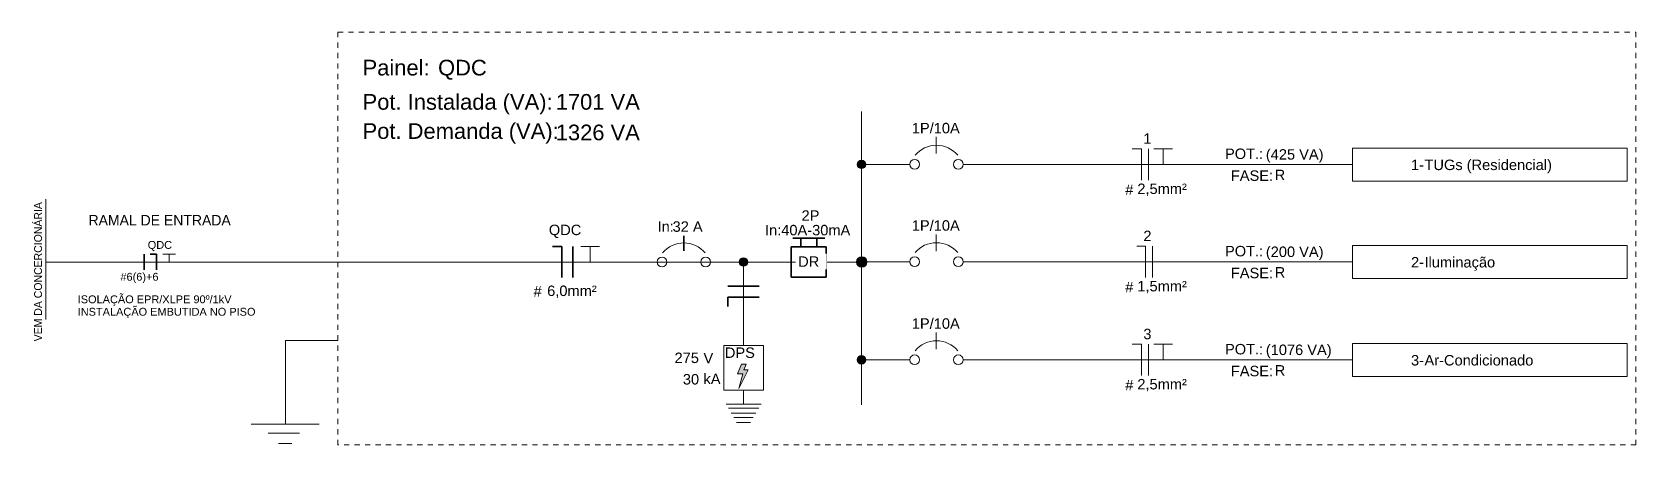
# Model space of a CAD drawing. Header units: metres. Extents: x 4 to 129, y -16 to 26.
# Drawn here: x 98.57 to 129.23, y 7.94 to 15.84 of the extents above; entities that cross this region are included whole.
import ezdxf

# ---------------------------------------------------------------- set-up
doc = ezdxf.new("R2010")
doc.units = ezdxf.units.M
doc.linetypes.add('Hidden', pattern=[0.007144, 0.004763, -0.002381])
for name, color, linetype, lineweight in [('A-ANNO-NOTE', 7, 'Continuous', 9), ('A-DETL', 7, 'Continuous', 9), ('E-WIRE-IDEN', 7, 'Continuous', 9), ('G-ANNO-TEXT', 7, 'Continuous', 9)]:
    doc.layers.add(name, color=color, linetype=linetype, lineweight=lineweight)
doc.styles.add('Arial_1', font='arial.ttf', dxfattribs={"height": 0.003})
doc.styles.add('Arial_2', font='arial.ttf', dxfattribs={"height": 0.3})
doc.styles.add('Arial_3', font='arial.ttf', dxfattribs={"height": 0.15})
doc.styles.add('Arial_4', font='arial.ttf', dxfattribs={"height": 0.002})
doc.styles.add('Arial_5', font='arial.ttf', dxfattribs={"height": 0.2})
doc.styles.add('Century Gothic_4', font='GOTHIC.TTF', dxfattribs={"height": 0.15})
doc.styles.add('Century Gothic_5', font='GOTHIC.TTF', dxfattribs={"height": 0.2})

msp = doc.modelspace()

# ---------------------------------------------------------------- texts
at = {"layer": 'A-ANNO-NOTE', "attachment_point": 1}
for s, insert, char_height, width, style in [('QDC', (108.449, 12.155), 0.2, 0.7616, 'Arial_5'), ('32 A', (110.815, 12.219), 0.2, 0.7135, 'Arial_5'), ('QDC', (100.78, 11.843), 0.15, 0.5692, 'Arial_3'), ('#6(6)+6', (100.258, 11.233), 0.15, 0.90591, 'Arial_3'), ('6,0mm²', (108.417, 10.99), 0.2, 1.17046, 'Arial_5'), ('275', (110.853, 9.708), 0.2, 0.57721, 'Arial_5'), ('30', (111.011, 9.297), 0.2, 0.38481, 'Arial_5')]:
    msp.add_mtext(s, dxfattribs=dict(at, insert=insert, char_height=char_height, width=width, style=style))
at = {"layer": 'G-ANNO-TEXT', "attachment_point": 1}
for s, insert, char_height, width, style in [('RAMAL DE ENTRADA', (99.648, 12.341), 0.2, 3.31097, 'Century Gothic_5'), ('ISOLAÇÃO EPR/XLPE 90º/1kV', (99.441, 10.802), 0.15, 3.59156, 'Arial_3'), ('INSTALAÇÃO EMBUTIDA NO PISO', (99.441, 10.564), 0.15, 4.13671, 'Arial_3')]:
    msp.add_mtext(s, dxfattribs=dict(at, insert=insert, char_height=char_height, width=width, style=style))

# ---------------------------------------------------------------- blocks, each defined once
blk = doc.blocks.new('Dados do Painel - Dados do Painel-3140219-PLANTA BAIXA - TÉRREO Copiar 1')
at = {"layer": 'A-ANNO-NOTE', "char_height": 0.003, "attachment_point": 1, "style": 'Arial_1', "bg_fill": 3, "box_fill_scale": 1.25, "bg_fill_color": 256, "bg_fill_true_color": 13158600, "bg_fill_transparency": 0}
for s, insert, width in [('Painel:', (0.00352, 0.00408), 0.0157932), ('Pot. Instalada (VA):', (0.00352, -0.00247), 0.0448143)]:
    blk.add_mtext(s, dxfattribs=dict(at, insert=insert, width=width))
at = {"layer": 'A-ANNO-NOTE', "insert": (0.00352, -0.00805), "char_height": 0.003, "width": 0.0463375, "attachment_point": 1, "style": 'Arial_1', "bg_fill": 3, "box_fill_scale": 1.25, "bg_fill_color": 256, "bg_fill_true_color": 13158600, "bg_fill_transparency": 0}
blk.add_mtext('Pot. Demanda (VA):', dxfattribs=at)
blk = doc.blocks.new('OFEletrico_Condutores_Grande - OFEletrico_Condutores_Grande-8240355-PLANTA BAIXA - TÉRREO Copiar 1')
at = {"layer": 'A-ANNO-NOTE'}
blk.add_line((0, 0), (0.0084, 0), dxfattribs=at)
at = {"layer": 'A-ANNO-NOTE', "color": 1, "lineweight": 35, "true_color": 0xff0000}
for p, q in [((0.0012, -0.0015), (0.0012, 0.0015)), ((0.0012, 0.0015), (0.0012, -0.0015)), ((0.0012, 0.0015), (0.0012, -0.0015))]:
    blk.add_line(p, q, dxfattribs=at)
at = {"layer": 'A-ANNO-NOTE', "color": 5, "lineweight": 35, "true_color": 0x0000ff}
for p, q in [((0.0036, 0.0015), (0.0024, 0.0015)), ((0.0036, -0.0015), (0.0036, 0.0015))]:
    blk.add_line(p, q, dxfattribs=at)
at = {"layer": 'A-ANNO-NOTE', "color": 94, "true_color": 0x00a800}
for p, q in [((0.0048, 0.0015), (0.0072, 0.0015)), ((0.006, 0), (0.006, 0.0015))]:
    blk.add_line(p, q, dxfattribs=at)
blk = doc.blocks.new('Unifilar_QDC - 1_ FNT-3115556-PLANTA BAIXA - TÉRREO Copiar 1')
at = {"layer": 'A-ANNO-NOTE'}
h = blk.add_hatch(color=256, dxfattribs=at)
edge = h.paths.add_edge_path()
edge.add_arc((-0.00754, 0), 0.000819, 0, 180)
edge.add_arc((-0.00754, 0), 0.000819, 180, 360)
blk.add_hatch(color=256, dxfattribs=at).paths.add_polyline_path([(-0.00868, -0.02137), (-0.00794, -0.01953), (-0.00703, -0.01953), (-0.00747, -0.02061), (-0.00668, -0.02061), (-0.00843, -0.0242), (-0.00767, -0.02137)])
at = {"layer": 'A-ANNO-NOTE', "color": 1, "lineweight": 35, "true_color": 0xff0000}
for p, q in [((-0.01896, 0.00214), (-0.01896, 0.005)), ((-0.0402, 0.00299), (-0.0402, -0.00299)), ((-0.01054, -0.00464), (-0.00455, -0.00464))]:
    blk.add_line(p, q, dxfattribs=at)
at = {"layer": 'A-ANNO-NOTE'}
for p, q in [((-0.02406, 0), (-0.05617, 0)), ((-0.01386, 0), (0, 0)), ((-0.00754, 0), (-0.00754, -0.01596)), ((-0.01133, -0.02451), (-0.01133, -0.01596)), ((-0.01133, -0.01596), (-0.00376, -0.01596)), ((-0.00376, -0.01596), (-0.00376, -0.02451)), ((-0.00794, -0.01953), (-0.00868, -0.02137)), ((-0.00868, -0.02137), (-0.00767, -0.02137)), ((-0.00843, -0.0242), (-0.00668, -0.02061)), ((-0.00767, -0.02137), (-0.00843, -0.0242)), ((-0.00703, -0.01953), (-0.00794, -0.01953)), ((-0.00747, -0.02061), (-0.00703, -0.01953)), ((-0.00668, -0.02061), (-0.00747, -0.02061)), ((-0.00376, -0.02451), (-0.01133, -0.02451))]:
    blk.add_line(p, q, dxfattribs=at)
at = {"layer": 'A-ANNO-NOTE', "color": 5, "lineweight": 35, "true_color": 0x0000ff}
for p, q in [((-0.04408, 0.00299), (-0.04228, 0.00299)), ((-0.04228, 0.00299), (-0.04228, -0.00299)), ((-0.01054, -0.00673), (-0.00455, -0.00673)), ((-0.01054, -0.00853), (-0.01054, -0.00673))]:
    blk.add_line(p, q, dxfattribs=at)
at = {"layer": 'A-ANNO-NOTE', "color": 94, "true_color": 0x00a800}
for p, q in [((-0.03868, 0.00298), (-0.03508, 0.00298)), ((-0.03688, 0.00298), (-0.03688, 0)), ((-0.00754, -0.02451), (-0.00754, -0.02721)), ((-0.01089, -0.02721), (-0.0042, -0.02721)), ((-0.01044, -0.02799), (-0.00465, -0.02799)), ((-0.00992, -0.02889), (-0.00517, -0.02889)), ((-0.0094, -0.02978), (-0.00568, -0.02978)), ((-0.00889, -0.03068), (-0.0062, -0.03068))]:
    blk.add_line(p, q, dxfattribs=at)
at = {"layer": 'A-ANNO-NOTE'}
for centre in [(-0.02313, 0), (-0.01479, 0)]:
    blk.add_circle(centre, 0.000927, dxfattribs=at)
for centre, radius, start, end in [((-0.01896, -0.0017), 0.00535, 40.0197, 139.9803), ((-0.00754, 0), 0.000819, 360, 180), ((-0.00754, 0), 0.000819, 180, 360)]:
    blk.add_arc(centre, radius, start, end, dxfattribs=at)
at = {"layer": 'A-ANNO-NOTE', "char_height": 0.002, "attachment_point": 1, "style": 'Arial_4'}
for s, insert, width in [('In:', (-0.02398, 0.00778), 0.0038481), ('#', (-0.0477, -0.00461), 0.0019241), ('V', (-0.0152, -0.0174), 0.0023249), ('DPS', (-0.01112, -0.01635), 0.007135), ('kA', (-0.0152, -0.02136), 0.0040886)]:
    blk.add_mtext(s, dxfattribs=dict(at, insert=insert, width=width))
blk = doc.blocks.new('Unifilar_IDR - 2_ IDR Bipolar-3136579-PLANTA BAIXA - TÉRREO Copiar 1')
at = {"layer": 'A-ANNO-NOTE'}
h = blk.add_hatch(color=256, dxfattribs=at)
edge = h.paths.add_edge_path()
edge.add_arc((0.01015, 0), 0.001, 90, 270)
edge.add_arc((0.01015, 0), 0.001, 270, 450)
at = {"layer": 'A-ANNO-NOTE', "lineweight": 35}
for p, q in [((-0.00303, 0.00455), (0.00309, 0.00455)), ((-0.00152, 0.00288), (-0.00152, 0.00455)), ((0.00154, 0.00455), (0.00154, 0.00288)), ((-0.00332, -0.00288), (-0.00332, 0.00288)), ((-0.00332, 0.00288), (0.00332, 0.00288)), ((0.00154, 0.00288), (-0.00152, 0.00288)), ((0.00332, 0.00288), (0.00332, -0.00288)), ((0.00332, -0.00288), (-0.00332, -0.00288))]:
    blk.add_line(p, q, dxfattribs=at)
at = {"layer": 'A-ANNO-NOTE'}
for p, q in [((-0.00332, 0), (-0.01115, 0)), ((0.00332, 0), (0.01115, 0))]:
    blk.add_line(p, q, dxfattribs=at)
for start, end in [(90, 270), (270, 90)]:
    blk.add_arc((0.01015, 0), 0.001, start, end, dxfattribs=at)
at = {"layer": 'A-ANNO-NOTE', "insert": (-0.00136, 0.00989), "char_height": 0.002, "width": 0.0042489, "attachment_point": 1, "style": 'Arial_4', "bg_fill": 3, "box_fill_scale": 1.25, "bg_fill_color": 256, "bg_fill_true_color": 13158600, "bg_fill_transparency": 0}
blk.add_mtext('2P', dxfattribs=at)
at = {"layer": 'A-ANNO-NOTE', "insert": (-0.00201, 0.00108), "char_height": 0.002, "width": 0.0049705, "attachment_point": 1, "style": 'Arial_4', "bg_fill": 3, "box_fill_scale": 1.25, "bg_fill_color": 256, "bg_fill_true_color": 13158600, "bg_fill_transparency": 0}
blk.add_mtext('DR', dxfattribs=at)
blk = doc.blocks.new('Unifilar_Circuitos Terminais_Wire Tags - 1_ FN-2597630-PLANTA BAIXA - TÉRREO Copiar 1')
at = {"layer": 'E-WIRE-IDEN'}
h = blk.add_hatch(color=256, dxfattribs=at)
edge = h.paths.add_edge_path()
edge.add_arc((0, 0), 0.000819, 0, 180)
edge.add_arc((0, 0), 0.000819, 180, 360)
for p, q in [((0, -0.00863), (0, 0.01013)), ((0.09388, -0.00322), (0.09388, 0.00311)), ((0.09388, 0.00311), (0.1464, 0.00311)), ((0.1464, 0.00311), (0.1464, -0.00322)), ((0.00922, 0), (0, 0)), ((0.01942, 0), (0.09388, 0)), ((0.1464, -0.00322), (0.09388, -0.00322))]:
    blk.add_line(p, q, dxfattribs=at)
at = {"layer": 'E-WIRE-IDEN', "color": 1, "true_color": 0xff0000}
for p, q in [((0.01425, 0.00205), (0.01425, 0.00524)), ((0.05563, 0.00299), (0.05563, -0.00299))]:
    blk.add_line(p, q, dxfattribs=at)
at = {"layer": 'E-WIRE-IDEN', "color": 5, "true_color": 0x0000ff}
for p, q in [((0.05262, 0.00299), (0.05426, 0.00299)), ((0.05426, 0.00299), (0.05426, -0.00299))]:
    blk.add_line(p, q, dxfattribs=at)
at = {"layer": 'E-WIRE-IDEN'}
for centre in [(0.01015, 0), (0.01849, 0)]:
    blk.add_circle(centre, 0.000927, dxfattribs=at)
for centre, radius, start, end in [((0.01432, -0.0017), 0.00535, 40.0197, 139.9803), ((0, 0), 0.000819, 360, 180), ((0, 0), 0.000819, 180, 360)]:
    blk.add_arc(centre, radius, start, end, dxfattribs=at)
at = {"layer": 'E-WIRE-IDEN', "char_height": 0.002, "attachment_point": 1, "style": 'Arial_4', "bg_fill": 3, "box_fill_scale": 1.25, "bg_fill_color": 256, "bg_fill_true_color": 13158600, "bg_fill_transparency": 0}
for s, insert, width in [('FASE:', (0.07061, -0.00115), 0.0100211), ('#', (0.05042, -0.00384), 0.0019241)]:
    blk.add_mtext(s, dxfattribs=dict(at, insert=insert, width=width))
at = {"layer": 'E-WIRE-IDEN', "insert": (0.06949, 0.00303), "char_height": 0.002, "width": 0.0089789, "attachment_point": 1, "style": 'Arial_4', "bg_fill": 3, "box_fill_scale": 1.25, "bg_fill_color": 256, "bg_fill_true_color": 13158600, "bg_fill_transparency": 0}
blk.add_mtext('POT.:', dxfattribs=at)
blk = doc.blocks.new('Unifilar_Circuitos Terminais_Wire Tags - 2_ FNT-2597632-PLANTA BAIXA - TÉRREO Copiar 1')
at = {"layer": 'E-WIRE-IDEN'}
h = blk.add_hatch(color=256, dxfattribs=at)
edge = h.paths.add_edge_path()
edge.add_arc((0, 0), 0.000819, 0, 180)
edge.add_arc((0, 0), 0.000819, 180, 360)
for p, q in [((0, -0.00863), (0, 0.01013)), ((0.09388, -0.00322), (0.09388, 0.00311)), ((0.09388, 0.00311), (0.1464, 0.00311)), ((0.1464, 0.00311), (0.1464, -0.00322)), ((0.00922, 0), (0, 0)), ((0.01942, 0), (0.09388, 0)), ((0.1464, -0.00322), (0.09388, -0.00322))]:
    blk.add_line(p, q, dxfattribs=at)
at = {"layer": 'E-WIRE-IDEN', "color": 1, "true_color": 0xff0000}
for p, q in [((0.01425, 0.00205), (0.01425, 0.00524)), ((0.05489, 0.00299), (0.05489, -0.00299))]:
    blk.add_line(p, q, dxfattribs=at)
at = {"layer": 'E-WIRE-IDEN', "color": 5, "true_color": 0x0000ff}
for p, q in [((0.05172, 0.00299), (0.05352, 0.00299)), ((0.05352, 0.00299), (0.05352, -0.00299))]:
    blk.add_line(p, q, dxfattribs=at)
at = {"layer": 'E-WIRE-IDEN', "color": 94, "true_color": 0x00a200}
for p, q in [((0.05586, 0.00299), (0.05946, 0.00299)), ((0.05766, 0.00299), (0.05766, 0))]:
    blk.add_line(p, q, dxfattribs=at)
at = {"layer": 'E-WIRE-IDEN'}
for centre in [(0.01015, 0), (0.01849, 0)]:
    blk.add_circle(centre, 0.000927, dxfattribs=at)
for centre, radius, start, end in [((0.01432, -0.0017), 0.00535, 40.0197, 139.9803), ((0, 0), 0.000819, 360, 180), ((0, 0), 0.000819, 180, 360)]:
    blk.add_arc(centre, radius, start, end, dxfattribs=at)
at = {"layer": 'E-WIRE-IDEN', "char_height": 0.002, "attachment_point": 1, "style": 'Arial_4', "bg_fill": 3, "box_fill_scale": 1.25, "bg_fill_color": 256, "bg_fill_true_color": 13158600, "bg_fill_transparency": 0}
for s, insert, width in [('FASE:', (0.07061, -0.00115), 0.0100211), ('#', (0.05042, -0.00384), 0.0019241)]:
    blk.add_mtext(s, dxfattribs=dict(at, insert=insert, width=width))
at = {"layer": 'E-WIRE-IDEN', "insert": (0.06949, 0.00303), "char_height": 0.002, "width": 0.0089789, "attachment_point": 1, "style": 'Arial_4', "bg_fill": 3, "box_fill_scale": 1.25, "bg_fill_color": 256, "bg_fill_true_color": 13158600, "bg_fill_transparency": 0}
blk.add_mtext('POT.:', dxfattribs=at)

# ---------------------------------------------------------------- linework, layer by layer
at = {"layer": 'A-DETL', "linetype": 'Hidden'}
for p, q in [((104.416, 15.841), (129.234, 15.841)), ((104.416, 7.941), (104.416, 15.841)), ((129.234, 15.841), (129.234, 7.941)), ((129.234, 7.941), (104.416, 7.941))]:
    msp.add_line(p, q, dxfattribs=at)
at = {"layer": 'A-DETL'}
for p, q in [((98.829, 12.641), (98.829, 10.341)), ((114.447, 11.441), (98.829, 11.441))]:
    msp.add_line(p, q, dxfattribs=at)
at = {"layer": 'A-DETL', "color": 3, "lineweight": 18, "true_color": 0x00ff00}
for p, q in [((104.416, 9.941), (103.416, 9.941)), ((103.416, 9.941), (103.416, 8.341)), ((102.756, 8.341), (104.056, 8.341)), ((103.083, 8.165), (103.683, 8.165)), ((103.281, 7.968), (103.536, 7.968))]:
    msp.add_line(p, q, dxfattribs=at)

# ---------------------------------------------------------------- block references
at = {"layer": 'A-ANNO-NOTE', "xscale": 100, "yscale": 100, "zscale": 100}
for name, p in [('Dados do Painel - Dados do Painel-3140219-PLANTA BAIXA - TÉRREO Copiar 1', (104.536, 14.902)), ('Unifilar_QDC - 1_ FNT-3115556-PLANTA BAIXA - TÉRREO Copiar 1', (112.926, 11.441))]:
    msp.add_blockref(name, p, dxfattribs=at)
at = {"layer": 'A-ANNO-NOTE', "color": 1, "true_color": 0xff0000, "xscale": 100, "yscale": 100, "zscale": 100}
msp.add_blockref('OFEletrico_Condutores_Grande - OFEletrico_Condutores_Grande-8240355-PLANTA BAIXA - TÉRREO Copiar 1', (100.589, 11.441), dxfattribs=at)

msp.set_redraw_order([(e.dxf.handle, doc.entitydb.next_handle()) for e in msp.query("TEXT MTEXT ATTDEF DIMENSION ARC_DIMENSION")])  # texts and dimensions are drawn at this point

# ---------------------------------------------------------------- next in the draw order: block references
at = {"layer": 'A-ANNO-NOTE', "xscale": 100, "yscale": 100, "zscale": 100}
msp.add_blockref('Unifilar_IDR - 2_ IDR Bipolar-3136579-PLANTA BAIXA - TÉRREO Copiar 1', (113.417, 11.441), dxfattribs=at)

# ---------------------------------------------------------------- next in the draw order: texts
at = {"layer": 'A-ANNO-NOTE', "char_height": 0.3, "attachment_point": 1, "style": 'Arial_2', "bg_fill": 3, "box_fill_scale": 1.25, "bg_fill_color": 256, "bg_fill_true_color": 13158600, "bg_fill_transparency": 0}
for s, insert, width in [('QDC', (106.331, 15.31), 1.1384), ('1701 VA', (108.581, 14.655), 1.98818)]:
    msp.add_mtext(s, dxfattribs=dict(at, insert=insert, width=width))
at = {"layer": 'G-ANNO-TEXT', "insert": (98.608, 9.923), "char_height": 0.15, "width": 3.47131, "attachment_point": 1, "rotation": 90, "style": 'Century Gothic_4', "bg_fill": 3, "box_fill_scale": 1.25, "bg_fill_color": 256, "bg_fill_true_color": 13158600, "bg_fill_transparency": 0}
msp.add_mtext('VEM DA CONCERCIONÁRIA', dxfattribs=at)

# ---------------------------------------------------------------- next in the draw order: texts
at = {"layer": 'A-ANNO-NOTE', "insert": (108.581, 14.07), "char_height": 0.3, "width": 1.98818, "attachment_point": 1, "style": 'Arial_2', "bg_fill": 3, "box_fill_scale": 1.25, "bg_fill_color": 256, "bg_fill_true_color": 13158600, "bg_fill_transparency": 0}
msp.add_mtext('1326 VA', dxfattribs=at)
at = {"layer": 'A-ANNO-NOTE', "insert": (112.582, 12.151), "char_height": 0.2, "width": 2.02025, "attachment_point": 1, "style": 'Arial_5'}
msp.add_mtext('In:40A-30mA', dxfattribs=at)

# ---------------------------------------------------------------- next in the draw order: block references
at = {"layer": 'E-WIRE-IDEN', "xscale": 99.99999999999993, "yscale": 99.99999999999993, "zscale": 99.99999999999993}
msp.add_blockref('Unifilar_Circuitos Terminais_Wire Tags - 1_ FN-2597630-PLANTA BAIXA - TÉRREO Copiar 1', (114.428, 11.446), dxfattribs=at)

# ---------------------------------------------------------------- next in the draw order: block references
for p in [(114.428, 13.309), (114.428, 9.57)]:
    msp.add_blockref('Unifilar_Circuitos Terminais_Wire Tags - 2_ FNT-2597632-PLANTA BAIXA - TÉRREO Copiar 1', p, dxfattribs=at)

# ---------------------------------------------------------------- next in the draw order: texts
at = {"layer": 'E-WIRE-IDEN', "char_height": 0.2, "attachment_point": 1, "style": 'Arial_5'}
for s, insert, width in [('1P/10A', (115.389, 12.24), 1.1384), ('2', (119.816, 12.04), 0.1924), ('(200 VA)', (122.158, 11.737), 1.36287), ('2-', (124.934, 11.537), 0.30464), ('Iluminação', (125.191, 11.537), 1.68354), ('1,5mm²', (119.701, 11.079), 1.17046), ('R', (122.327, 11.344), 0.24852)]:
    msp.add_mtext(s, dxfattribs=dict(at, insert=insert, width=width))

# ---------------------------------------------------------------- next in the draw order: texts
for s, insert, width in [('1P/10A', (115.389, 14.103), 1.1384), ('1', (119.816, 13.903), 0.1924), ('(425 VA)', (122.158, 13.6), 1.36287), ('R', (122.327, 13.207), 0.24852), ('1-', (124.934, 13.4), 0.30464), ('TUGs (Residencial)', (125.191, 13.4), 3.02236), ('2,5mm²', (119.701, 12.942), 1.17046), ('1P/10A', (115.389, 10.364), 1.1384), ('3', (119.816, 10.164), 0.1924), ('(1076 VA)', (122.158, 9.861), 1.55527), ('3-', (124.934, 9.661), 0.30464), ('Ar-Condicionado', (125.191, 9.661), 2.58143), ('2,5mm²', (119.701, 9.203), 1.17046), ('R', (122.327, 9.468), 0.24852)]:
    msp.add_mtext(s, dxfattribs=dict(at, insert=insert, width=width))

doc.saveas('drawing.dxf')
